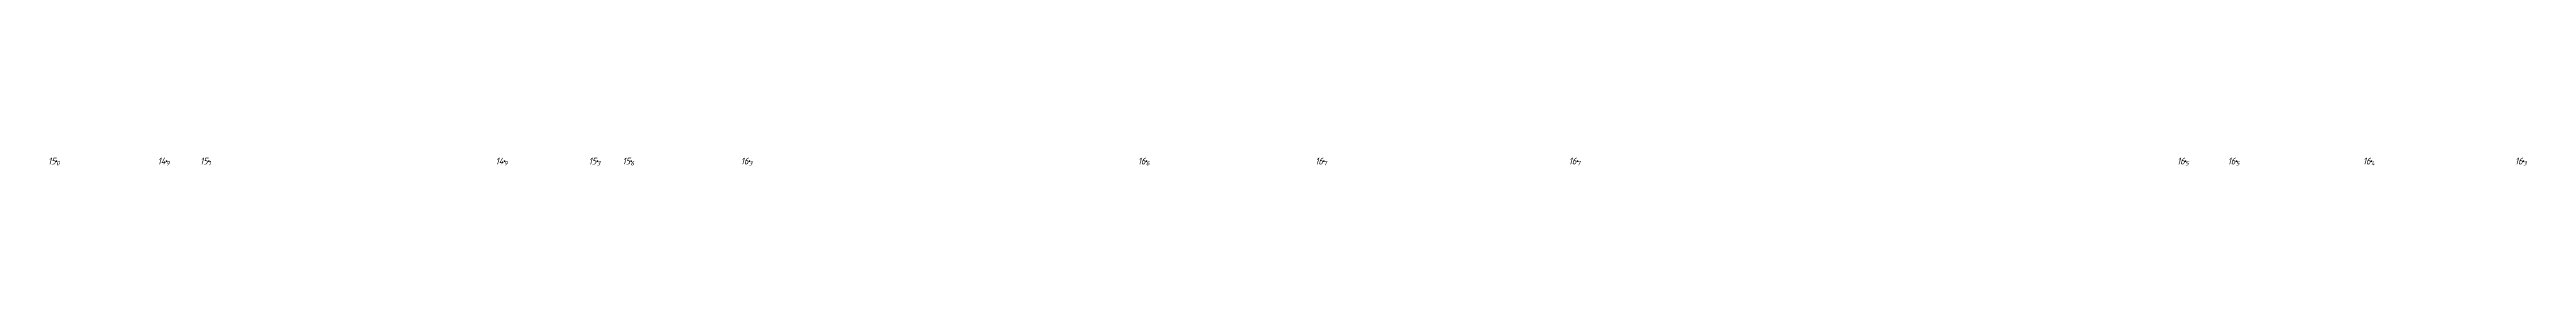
# Model space of a CAD drawing. Header units: metres. Extents: x 555406 to 556003, y 5031197 to 5031451.
# Drawn here: x 555409.2 to 555702.3, y 5031293.5 to 5031294.4 of the extents above; entities that cross this region are included whole.
import ezdxf
from ezdxf.enums import TextEntityAlignment as Align

# ---------------------------------------------------------------- set-up
doc = ezdxf.new("R2010")
doc.units = ezdxf.units.M
doc.layers.add('DEPTHS_TEXT', color=7, linetype='Continuous')
doc.layers.add('POINTS', color=8, linetype='Continuous')
doc.styles.add('ISO', font='iso')

msp = doc.modelspace()

# ---------------------------------------------------------------- texts
at = {"layer": 'DEPTHS_TEXT', "linetype": 'Continuous', "style": 'ISO', "oblique": 15}
for s, p in [('15', (555409.87, 5031294)), ('14', (555422.87, 5031294)), ('15', (555427.87, 5031294)), ('14', (555462.87, 5031294)), ('15', (555473.87, 5031294)), ('15', (555477.87, 5031294)), ('16', (555491.87, 5031294)), ('16', (555538.87, 5031294)), ('16', (555559.87, 5031294)), ('16', (555589.87, 5031294)), ('16', (555661.87, 5031294)), ('16', (555667.87, 5031294)), ('16', (555683.87, 5031294)), ('16', (555701.87, 5031294))]:
    msp.add_text(s, height=0.8, dxfattribs=at).set_placement(p, align=Align.MIDDLE_RIGHT)
for s, p in [('0', (555409.95, 5031294)), ('9', (555422.95, 5031294)), ('1', (555427.95, 5031294)), ('9', (555462.95, 5031294)), ('3', (555473.95, 5031294)), ('6', (555477.95, 5031294)), ('3', (555491.95, 5031294)), ('6', (555538.95, 5031294)), ('7', (555559.95, 5031294)), ('7', (555589.95, 5031294)), ('5', (555661.95, 5031294)), ('5', (555667.95, 5031294)), ('4', (555683.95, 5031294)), ('3', (555701.95, 5031294))]:
    msp.add_text(s, height=0.5, dxfattribs=at).set_placement(p, align=Align.TOP_LEFT)

# ---------------------------------------------------------------- linework, layer by layer
at = {"layer": 'POINTS', "linetype": 'Continuous'}
for p in [(555410, 5031294, 15), (555423, 5031294, 14.9), (555428, 5031294, 15.1), (555463, 5031294, 14.9), (555474, 5031294, 15.3), (555478, 5031294, 15.6), (555492, 5031294, 16.3), (555539, 5031294, 16.6), (555560, 5031294, 16.7), (555590, 5031294, 16.7), (555662, 5031294, 16.5), (555668, 5031294, 16.5), (555684, 5031294, 16.4), (555702, 5031294, 16.3)]:
    msp.add_point(p, dxfattribs=at)

msp.set_redraw_order([(e.dxf.handle, doc.entitydb.next_handle()) for e in msp.query("TEXT MTEXT ATTDEF DIMENSION ARC_DIMENSION")])  # texts and dimensions are drawn at this point

doc.saveas('drawing.dxf')
